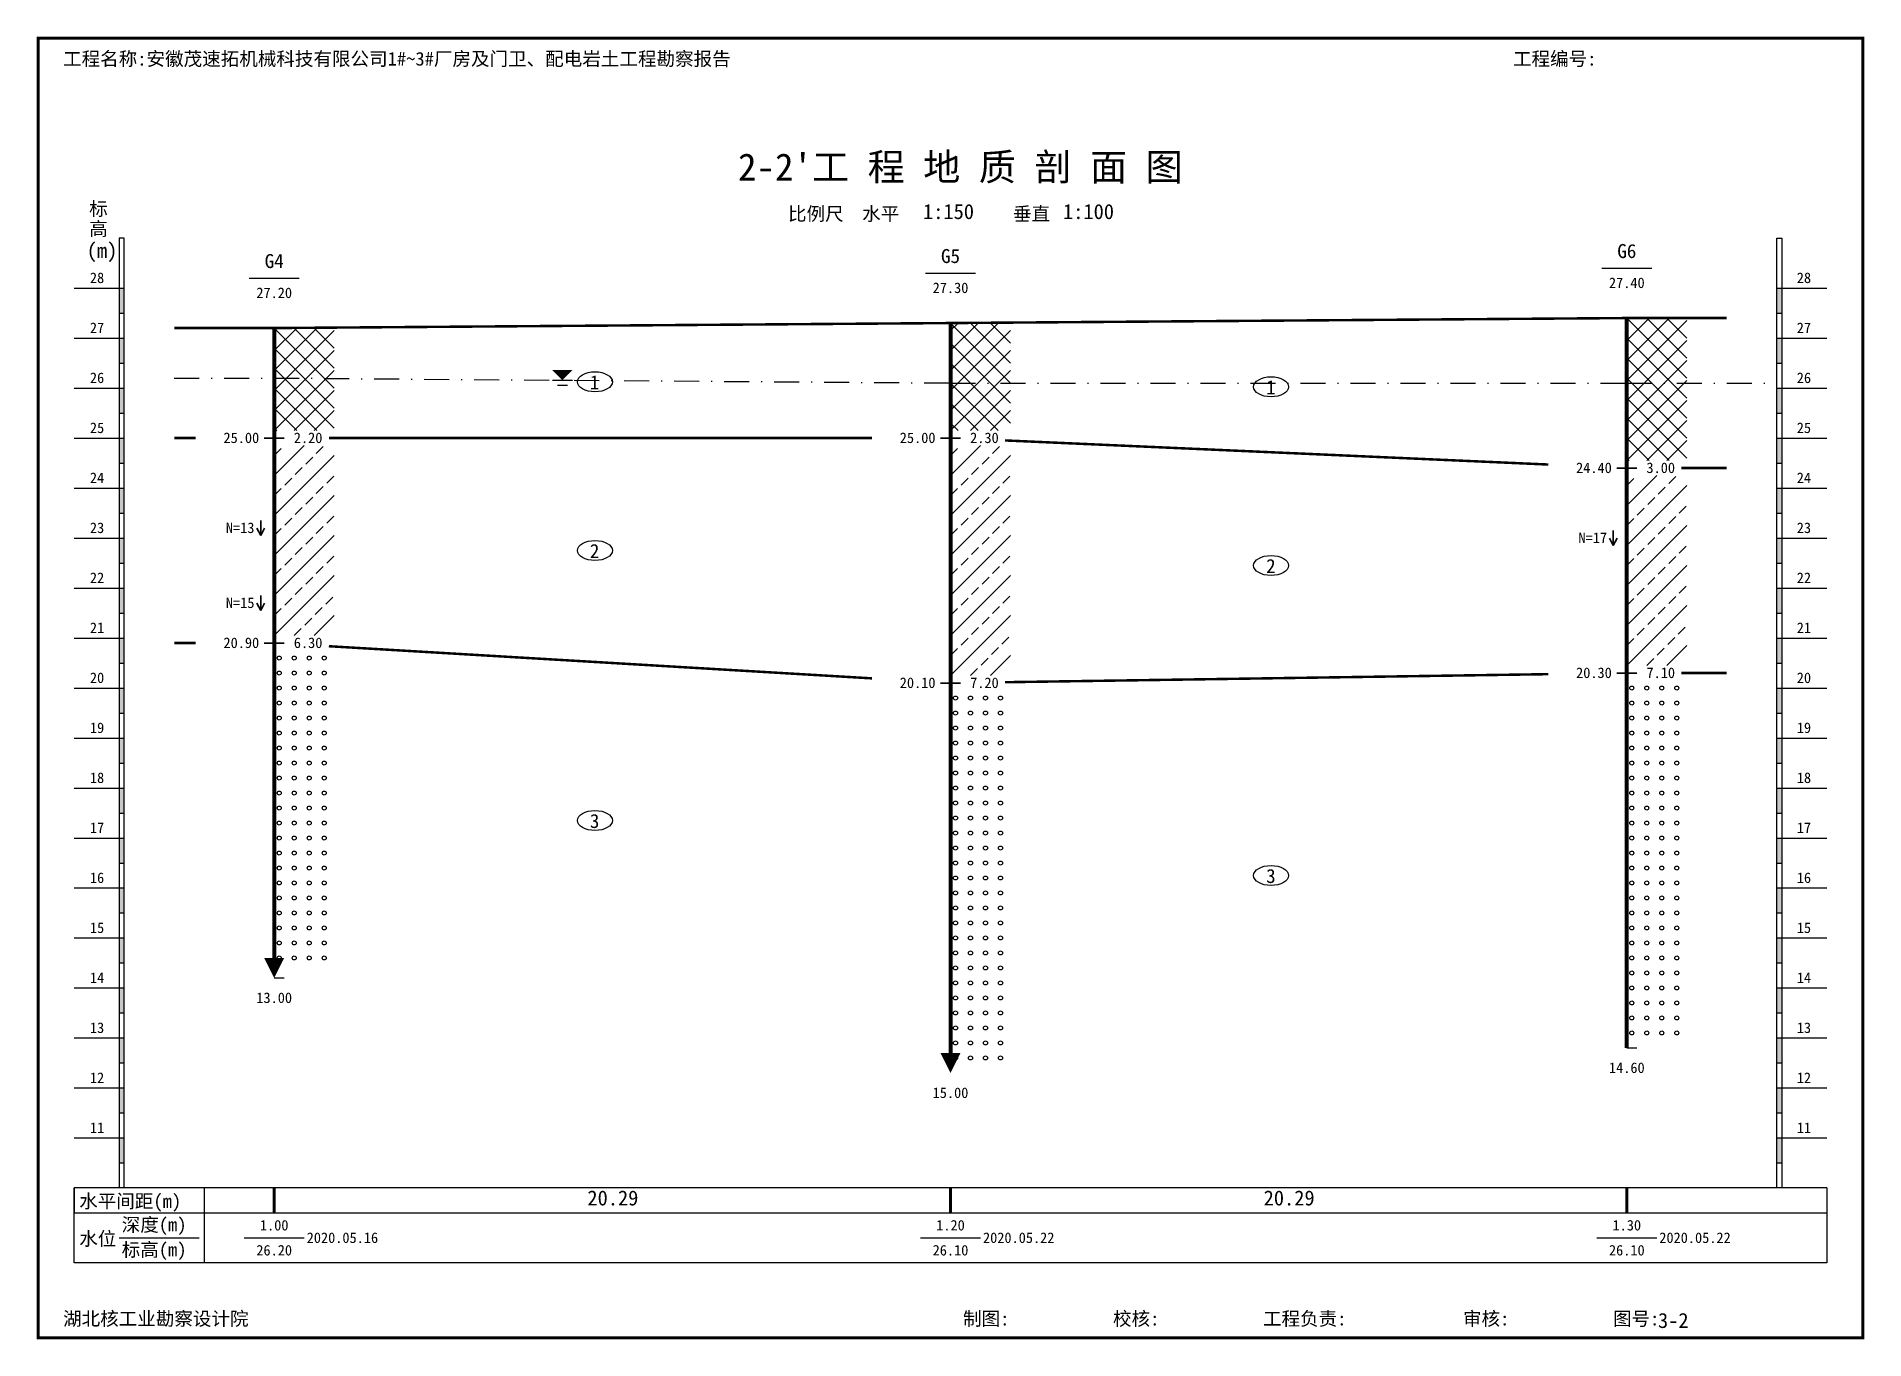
# Model space of a CAD drawing. Extents: x 2025205 to 2402328, y -557483 to 329036.
# Drawn here: x 2333883 to 2337539, y 274556 to 277162 of the extents above; entities that cross this region are included whole.
import ezdxf
from ezdxf.enums import TextEntityAlignment as Align

# ---------------------------------------------------------------- set-up
doc = ezdxf.new("R2010")
doc.units = 0
doc.header["$LTSCALE"] = 1500
doc.header["$MEASUREMENT"] = 0
for name, color, linetype in [('1', 7, 'Continuous'), ('10', 7, 'Continuous'), ('3', 4, 'Continuous')]:
    doc.layers.add(name, color=color, linetype=linetype)
doc.layers.add('2', color=7, linetype='Continuous', lineweight=35, true_color=0x555555)
doc.styles.add('黑体', font='simhei.ttf', dxfattribs={"width": 0.6})

msp = doc.modelspace()

# ---------------------------------------------------------------- texts
at = {"layer": '1', "style": '黑体'}
for s, height, p in [('工程名称:安徽茂速拓机械科技有限公司1#~3#厂房及门卫、配电岩土工程勘察报告', 27.2, (2333936.1, 277104.1)), ('工程编号:', 27.2, (2336836.1, 277104.1)), ("2-2'工 程 地 质 剖 面 图", 54.4, (2335286.1, 276874.1)), ('标', 27.2, (2333988.4, 276804.1)), ('比例尺  水平', 27.2, (2335386.1, 276794.1)), ('1:150', 30, (2335656.1, 276797.1)), ('垂直', 27.2, (2335836.1, 276794.1)), ('1:100', 30, (2335936.1, 276797.1)), ('高', 27.2, (2333988.4, 276764.1)), ('(m)', 30, (2333983.4, 276719.1)), ('28', 21, (2337403.8, 276669.1)), ('27', 21, (2337403.8, 276569.1)), ('26', 21, (2337403.8, 276469.1)), ('25', 21, (2337403.8, 276369.1)), ('24', 21, (2337403.8, 276269.1)), ('23', 21, (2337403.8, 276169.1)), ('22', 21, (2337403.8, 276069.1)), ('21', 21, (2337403.8, 275969.1)), ('20', 21, (2337403.8, 275869.1)), ('19', 21, (2337403.8, 275769.1)), ('18', 21, (2337403.8, 275669.1)), ('17', 21, (2337403.8, 275569.1)), ('16', 21, (2337403.8, 275469.1)), ('15', 21, (2337403.8, 275369.1)), ('14', 21, (2337403.8, 275269.1)), ('13', 21, (2337403.8, 275169.1)), ('12', 21, (2337403.8, 275069.1)), ('11', 21, (2337403.8, 274969.1)), ('水平间距(m)', 27.2, (2333968.4, 274819.1)), ('20.29', 30, (2334984.8, 274824.1)), ('20.29', 30, (2336337.4, 274824.1)), ('深度(m)', 27.2, (2334053.4, 274772.1)), ('水位', 27.2, (2333968.4, 274744.1)), ('标高(m)', 27.2, (2334053.4, 274722.1)), ('2020.05.16', 21, (2334423.4, 274749.1)), ('2020.05.22', 21, (2335776.1, 274749.1)), ('2020.05.22', 21, (2337128.8, 274749.1)), ('湖北核工业勘察设计院', 27.2, (2333936.1, 274584.1)), ('制图:', 27.2, (2335736.1, 274584.1)), ('校核:', 27.2, (2336036.1, 274584.1)), ('工程负责:', 27.2, (2336336.1, 274584.1)), ('审核:', 27.2, (2336736.1, 274584.1)), ('图号:', 27.2, (2337036.1, 274584.1)), ('3-2', 30, (2337126.1, 274579.1))]:
    msp.add_text(s, height=height, dxfattribs=at).set_placement(p)
for s, height, p in [('G4', 28, (2334358.4, 276699.1)), ('G5', 28, (2335711.1, 276709.1)), ('G6', 28, (2337063.8, 276719.1)), ('27.20', 21, (2334358.4, 276639.1)), ('27.30', 21, (2335711.1, 276649.1)), ('27.40', 21, (2337063.8, 276659.1)), ('13.00', 21, (2334358.4, 275229.1)), ('14.60', 21, (2337063.8, 275089.1)), ('15.00', 21, (2335711.1, 275039.1)), ('1.00', 21, (2334358.4, 274774.1)), ('1.20', 21, (2335711.1, 274774.1)), ('1.30', 21, (2337063.8, 274774.1)), ('26.20', 21, (2334358.4, 274724.1)), ('26.10', 21, (2335711.1, 274724.1)), ('26.10', 21, (2337063.8, 274724.1))]:
    msp.add_text(s, height=height, dxfattribs=at).set_placement(p, align=Align.CENTER)
for s, p in [('28', (2334018.4, 276669.1)), ('27', (2334018.4, 276569.1)), ('26', (2334018.4, 276469.1)), ('25', (2334018.4, 276369.1)), ('24', (2334018.4, 276269.1)), ('23', (2334018.4, 276169.1)), ('22', (2334018.4, 276069.1)), ('21', (2334018.4, 275969.1)), ('20', (2334018.4, 275869.1)), ('19', (2334018.4, 275769.1)), ('18', (2334018.4, 275669.1)), ('17', (2334018.4, 275569.1)), ('16', (2334018.4, 275469.1)), ('15', (2334018.4, 275369.1)), ('14', (2334018.4, 275269.1)), ('13', (2334018.4, 275169.1)), ('12', (2334018.4, 275069.1)), ('11', (2334018.4, 274969.1))]:
    msp.add_text(s, height=21, dxfattribs=at).set_placement(p, align=Align.RIGHT)
at = {"layer": '2', "style": '黑体'}
for s, p in [('25.00', (2334328.4, 276349.1)), ('25.00', (2335681.1, 276349.1)), ('24.40', (2337033.8, 276289.1)), ('N=13', (2334318.9, 276169.1)), ('N=17', (2337024.3, 276149.1)), ('N=15', (2334318.9, 276019.1)), ('20.90', (2334328.4, 275939.1)), ('20.30', (2337033.8, 275879.1)), ('20.10', (2335681.1, 275859.1))]:
    msp.add_text(s, height=21, dxfattribs=at).set_placement(p, align=Align.RIGHT)
for s, p in [(' 2.20', (2334383.4, 276349.1)), (' 2.30', (2335736.1, 276349.1)), (' 3.00', (2337088.8, 276289.1)), (' 6.30', (2334383.4, 275939.1)), (' 7.10', (2337088.8, 275879.1)), (' 7.20', (2335736.1, 275859.1))]:
    msp.add_text(s, height=21, dxfattribs=at).set_placement(p)
at = {"layer": '3', "style": '黑体'}
for s, p in [('1', (2334989.8, 276456.6)), ('1', (2336342.4, 276446.6)), ('2', (2334989.8, 276119.1)), ('2', (2336342.4, 276089.1)), ('3', (2334989.8, 275579.1)), ('3', (2336342.4, 275469.1))]:
    msp.add_text(s, height=28, dxfattribs=at).set_placement(p)

# ---------------------------------------------------------------- linework, layer by layer
for p, q in [((2334358.4, 276494.1), (2334443.4, 276579.1)), ((2334358.4, 276534.1), (2334403.4, 276579.1)), ((2334358.4, 276574.1), (2334363.4, 276579.1)), ((2334358.4, 276579.1), (2334478.4, 276459.1)), ((2334398.4, 276579.1), (2334478.4, 276499.1)), ((2334438.4, 276579.1), (2334478.4, 276539.1)), ((2335711.1, 276494.1), (2335806.1, 276589.1)), ((2335711.1, 276534.1), (2335766.1, 276589.1)), ((2335711.1, 276574.1), (2335726.1, 276589.1)), ((2335711.1, 276589.1), (2335831.1, 276469.1)), ((2335751.1, 276589.1), (2335831.1, 276509.1)), ((2335791.1, 276589.1), (2335831.1, 276549.1)), ((2337063.8, 276514.1), (2337148.8, 276599.1)), ((2337063.8, 276554.1), (2337108.8, 276599.1)), ((2337063.8, 276594.1), (2337068.8, 276599.1)), ((2337063.8, 276599.1), (2337183.8, 276479.1)), ((2337063.8, 276474.1), (2337183.8, 276594.1)), ((2337103.8, 276599.1), (2337183.8, 276519.1)), ((2337143.8, 276599.1), (2337183.8, 276559.1)), ((2334358.4, 276454.1), (2334478.4, 276574.1)), ((2335711.1, 276454.1), (2335831.1, 276574.1)), ((2335711.1, 276549.1), (2335831.1, 276429.1)), ((2337063.8, 276559.1), (2337183.8, 276439.1)), ((2337063.8, 276434.1), (2337183.8, 276554.1)), ((2334358.4, 276539.1), (2334478.4, 276419.1)), ((2334358.4, 276414.1), (2334478.4, 276534.1)), ((2335711.1, 276414.1), (2335831.1, 276534.1)), ((2335711.1, 276509.1), (2335831.1, 276389.1)), ((2337063.8, 276519.1), (2337183.8, 276399.1)), ((2337063.8, 276394.1), (2337183.8, 276514.1)), ((2334358.4, 276499.1), (2334478.4, 276379.1)), ((2334358.4, 276374.1), (2334478.4, 276494.1)), ((2335711.1, 276374.1), (2335831.1, 276494.1)), ((2335711.1, 276469.1), (2335806.1, 276374.1)), ((2337063.8, 276479.1), (2337183.8, 276359.1)), ((2337063.8, 276354.1), (2337183.8, 276474.1)), ((2334358.4, 276459.1), (2334443.4, 276374.1)), ((2334398.4, 276374.1), (2334478.4, 276454.1)), ((2335751.1, 276374.1), (2335831.1, 276454.1)), ((2337063.8, 276439.1), (2337183.8, 276319.1)), ((2337063.8, 276314.1), (2337183.8, 276434.1)), ((2334358.4, 276419.1), (2334403.4, 276374.1)), ((2334438.4, 276374.1), (2334478.4, 276414.1)), ((2335711.1, 276429.1), (2335766.1, 276374.1)), ((2335791.1, 276374.1), (2335831.1, 276414.1)), ((2337063.8, 276399.1), (2337148.8, 276314.1)), ((2337103.8, 276314.1), (2337183.8, 276394.1)), ((2334358.4, 276379.1), (2334363.4, 276374.1)), ((2335711.1, 276389.1), (2335726.1, 276374.1)), ((2337063.8, 276359.1), (2337108.8, 276314.1)), ((2334358.4, 276284.1), (2334418.4, 276344.1)), ((2334358.4, 276324.1), (2334372.4, 276338.1)), ((2334358.4, 276204.1), (2334478.4, 276324.1)), ((2334421.4, 276307.1), (2334435.4, 276321.1)), ((2334442.4, 276328.1), (2334456.4, 276342.1)), ((2335711.1, 276284.1), (2335771.1, 276344.1)), ((2335711.1, 276324.1), (2335725.1, 276338.1)), ((2335711.1, 276204.1), (2335831.1, 276324.1)), ((2335774.1, 276307.1), (2335788.1, 276321.1)), ((2335795.1, 276328.1), (2335809.1, 276342.1)), ((2337143.8, 276314.1), (2337183.8, 276354.1)), ((2334400.4, 276286.1), (2334414.4, 276300.1)), ((2335753.1, 276286.1), (2335767.1, 276300.1)), ((2337063.8, 276319.1), (2337068.8, 276314.1)), ((2337063.8, 276224.1), (2337123.8, 276284.1)), ((2334358.4, 276244.1), (2334372.4, 276258.1)), ((2334379.4, 276265.1), (2334393.4, 276279.1)), ((2334442.4, 276248.1), (2334456.4, 276262.1)), ((2334463.4, 276269.1), (2334477.4, 276283.1)), ((2335711.1, 276244.1), (2335725.1, 276258.1)), ((2335732.1, 276265.1), (2335746.1, 276279.1)), ((2335795.1, 276248.1), (2335809.1, 276262.1)), ((2335816.1, 276269.1), (2335830.1, 276283.1)), ((2337063.8, 276264.1), (2337077.8, 276278.1)), ((2337063.8, 276144.1), (2337183.8, 276264.1)), ((2337126.8, 276247.1), (2337140.8, 276261.1)), ((2337147.8, 276268.1), (2337161.8, 276282.1)), ((2334358.4, 276124.1), (2334478.4, 276244.1)), ((2334400.4, 276206.1), (2334414.4, 276220.1)), ((2334421.4, 276227.1), (2334435.4, 276241.1)), ((2335711.1, 276124.1), (2335831.1, 276244.1)), ((2335753.1, 276206.1), (2335767.1, 276220.1)), ((2335774.1, 276227.1), (2335788.1, 276241.1)), ((2337084.8, 276205.1), (2337098.8, 276219.1)), ((2337105.8, 276226.1), (2337119.8, 276240.1)), ((2337168.8, 276209.1), (2337182.8, 276223.1)), ((2334358.4, 276164.1), (2334372.4, 276178.1)), ((2334379.4, 276185.1), (2334393.4, 276199.1)), ((2334442.4, 276168.1), (2334456.4, 276182.1)), ((2334463.4, 276189.1), (2334477.4, 276203.1)), ((2335711.1, 276164.1), (2335725.1, 276178.1)), ((2335732.1, 276185.1), (2335746.1, 276199.1)), ((2335795.1, 276168.1), (2335809.1, 276182.1)), ((2335816.1, 276189.1), (2335830.1, 276203.1)), ((2337063.8, 276184.1), (2337077.8, 276198.1)), ((2337063.8, 276064.1), (2337183.8, 276184.1)), ((2337126.8, 276167.1), (2337140.8, 276181.1)), ((2337147.8, 276188.1), (2337161.8, 276202.1)), ((2334358.4, 276044.1), (2334478.4, 276164.1)), ((2334400.4, 276126.1), (2334414.4, 276140.1)), ((2334421.4, 276147.1), (2334435.4, 276161.1)), ((2335711.1, 276044.1), (2335831.1, 276164.1)), ((2335753.1, 276126.1), (2335767.1, 276140.1)), ((2335774.1, 276147.1), (2335788.1, 276161.1)), ((2337084.8, 276125.1), (2337098.8, 276139.1)), ((2337105.8, 276146.1), (2337119.8, 276160.1)), ((2337168.8, 276129.1), (2337182.8, 276143.1)), ((2334379.4, 276105.1), (2334393.4, 276119.1)), ((2334442.4, 276088.1), (2334456.4, 276102.1)), ((2334463.4, 276109.1), (2334477.4, 276123.1)), ((2335732.1, 276105.1), (2335746.1, 276119.1)), ((2335795.1, 276088.1), (2335809.1, 276102.1)), ((2335816.1, 276109.1), (2335830.1, 276123.1)), ((2337063.8, 276104.1), (2337077.8, 276118.1)), ((2337063.8, 275984.1), (2337183.8, 276104.1)), ((2337126.8, 276087.1), (2337140.8, 276101.1)), ((2337147.8, 276108.1), (2337161.8, 276122.1)), ((2334358.4, 276084.1), (2334372.4, 276098.1)), ((2334358.4, 275964.1), (2334478.4, 276084.1)), ((2334421.4, 276067.1), (2334435.4, 276081.1)), ((2335711.1, 276084.1), (2335725.1, 276098.1)), ((2335711.1, 275964.1), (2335831.1, 276084.1)), ((2335774.1, 276067.1), (2335788.1, 276081.1)), ((2337105.8, 276066.1), (2337119.8, 276080.1)), ((2334379.4, 276025.1), (2334393.4, 276039.1)), ((2334400.4, 276046.1), (2334414.4, 276060.1)), ((2334461.4, 276027.1), (2334475.4, 276041.1)), ((2335732.1, 276025.1), (2335746.1, 276039.1)), ((2335753.1, 276046.1), (2335767.1, 276060.1)), ((2335816.1, 276029.1), (2335830.1, 276043.1)), ((2337063.8, 276024.1), (2337077.8, 276038.1)), ((2337084.8, 276045.1), (2337098.8, 276059.1)), ((2337147.8, 276028.1), (2337161.8, 276042.1)), ((2337168.8, 276049.1), (2337182.8, 276063.1)), ((2334358.4, 276004.1), (2334372.4, 276018.1)), ((2334419.4, 275985.1), (2334433.4, 275999.1)), ((2334438.4, 275964.1), (2334478.4, 276004.1)), ((2334440.4, 276006.1), (2334454.4, 276020.1)), ((2335711.1, 276004.1), (2335725.1, 276018.1)), ((2335711.1, 275884.1), (2335831.1, 276004.1)), ((2335774.1, 275987.1), (2335788.1, 276001.1)), ((2335795.1, 276008.1), (2335809.1, 276022.1)), ((2337063.8, 275904.1), (2337183.8, 276024.1)), ((2337105.8, 275986.1), (2337119.8, 276000.1)), ((2337126.8, 276007.1), (2337140.8, 276021.1)), ((2334398.4, 275964.1), (2334412.4, 275978.1)), ((2335732.1, 275945.1), (2335746.1, 275959.1)), ((2335753.1, 275966.1), (2335767.1, 275980.1)), ((2335814.1, 275947.1), (2335828.1, 275961.1)), ((2337063.8, 275944.1), (2337077.8, 275958.1)), ((2337084.8, 275965.1), (2337098.8, 275979.1)), ((2337145.8, 275946.1), (2337159.8, 275960.1)), ((2337166.8, 275967.1), (2337180.8, 275981.1)), ((2335711.1, 275924.1), (2335725.1, 275938.1)), ((2335772.1, 275905.1), (2335786.1, 275919.1)), ((2335791.1, 275884.1), (2335831.1, 275924.1)), ((2335793.1, 275926.1), (2335807.1, 275940.1)), ((2337124.8, 275925.1), (2337138.8, 275939.1)), ((2337143.8, 275904.1), (2337183.8, 275944.1)), ((2335751.1, 275884.1), (2335765.1, 275898.1)), ((2337103.8, 275904.1), (2337117.8, 275918.1))]:
    msp.add_line(p, q)
for centre in [(2334368.4, 275919.1), (2334398.4, 275919.1), (2334428.4, 275919.1), (2334458.4, 275919.1), (2334368.4, 275889.1), (2334398.4, 275889.1), (2334428.4, 275889.1), (2334458.4, 275889.1), (2334368.4, 275859.1), (2334398.4, 275859.1), (2334428.4, 275859.1), (2334458.4, 275859.1), (2337073.8, 275859.1), (2337103.8, 275859.1), (2337133.8, 275859.1), (2337163.8, 275859.1), (2334368.4, 275829.1), (2334398.4, 275829.1), (2334428.4, 275829.1), (2334458.4, 275829.1), (2335721.1, 275839.1), (2335721.1, 275809.1), (2335751.1, 275839.1), (2335751.1, 275809.1), (2335781.1, 275839.1), (2335781.1, 275809.1), (2335811.1, 275839.1), (2335811.1, 275809.1), (2337073.8, 275829.1), (2337103.8, 275829.1), (2337133.8, 275829.1), (2337163.8, 275829.1), (2334368.4, 275799.1), (2334368.4, 275769.1), (2334398.4, 275799.1), (2334398.4, 275769.1), (2334428.4, 275799.1), (2334428.4, 275769.1), (2334458.4, 275799.1), (2334458.4, 275769.1), (2335721.1, 275779.1), (2335751.1, 275779.1), (2335781.1, 275779.1), (2335811.1, 275779.1), (2337073.8, 275799.1), (2337073.8, 275769.1), (2337103.8, 275799.1), (2337103.8, 275769.1), (2337133.8, 275799.1), (2337133.8, 275769.1), (2337163.8, 275799.1), (2337163.8, 275769.1), (2334368.4, 275739.1), (2334398.4, 275739.1), (2334428.4, 275739.1), (2334458.4, 275739.1), (2335721.1, 275749.1), (2335751.1, 275749.1), (2335781.1, 275749.1), (2335811.1, 275749.1), (2337073.8, 275739.1), (2337103.8, 275739.1), (2337133.8, 275739.1), (2337163.8, 275739.1), (2334368.4, 275709.1), (2334398.4, 275709.1), (2334428.4, 275709.1), (2334458.4, 275709.1), (2335721.1, 275719.1), (2335751.1, 275719.1), (2335781.1, 275719.1), (2335811.1, 275719.1), (2337073.8, 275709.1), (2337103.8, 275709.1), (2337133.8, 275709.1), (2337163.8, 275709.1), (2334368.4, 275679.1), (2334398.4, 275679.1), (2334428.4, 275679.1), (2334458.4, 275679.1), (2335721.1, 275689.1), (2335721.1, 275659.1), (2335751.1, 275689.1), (2335751.1, 275659.1), (2335781.1, 275689.1), (2335781.1, 275659.1), (2335811.1, 275689.1), (2335811.1, 275659.1), (2337073.8, 275679.1), (2337103.8, 275679.1), (2337133.8, 275679.1), (2337163.8, 275679.1), (2334368.4, 275649.1), (2334398.4, 275649.1), (2334428.4, 275649.1), (2334458.4, 275649.1), (2335721.1, 275629.1), (2335751.1, 275629.1), (2335781.1, 275629.1), (2335811.1, 275629.1), (2337073.8, 275649.1), (2337103.8, 275649.1), (2337133.8, 275649.1), (2337163.8, 275649.1), (2334368.4, 275619.1), (2334368.4, 275589.1), (2334398.4, 275619.1), (2334398.4, 275589.1), (2334428.4, 275619.1), (2334428.4, 275589.1), (2334458.4, 275619.1), (2334458.4, 275589.1), (2335721.1, 275599.1), (2335751.1, 275599.1), (2335781.1, 275599.1), (2335811.1, 275599.1), (2337073.8, 275619.1), (2337073.8, 275589.1), (2337103.8, 275619.1), (2337103.8, 275589.1), (2337133.8, 275619.1), (2337133.8, 275589.1), (2337163.8, 275619.1), (2337163.8, 275589.1), (2334368.4, 275559.1), (2334398.4, 275559.1), (2334428.4, 275559.1), (2334458.4, 275559.1), (2335721.1, 275569.1), (2335751.1, 275569.1), (2335781.1, 275569.1), (2335811.1, 275569.1), (2337073.8, 275559.1), (2337103.8, 275559.1), (2337133.8, 275559.1), (2337163.8, 275559.1), (2334368.4, 275529.1), (2334398.4, 275529.1), (2334428.4, 275529.1), (2334458.4, 275529.1), (2335721.1, 275539.1), (2335751.1, 275539.1), (2335781.1, 275539.1), (2335811.1, 275539.1), (2337073.8, 275529.1), (2337103.8, 275529.1), (2337133.8, 275529.1), (2337163.8, 275529.1), (2334368.4, 275499.1), (2334398.4, 275499.1), (2334428.4, 275499.1), (2334458.4, 275499.1), (2335721.1, 275509.1), (2335721.1, 275479.1), (2335751.1, 275509.1), (2335751.1, 275479.1), (2335781.1, 275509.1), (2335781.1, 275479.1), (2335811.1, 275509.1), (2335811.1, 275479.1), (2337073.8, 275499.1), (2337103.8, 275499.1), (2337133.8, 275499.1), (2337163.8, 275499.1), (2334368.4, 275469.1), (2334368.4, 275439.1), (2334398.4, 275469.1), (2334398.4, 275439.1), (2334428.4, 275469.1), (2334428.4, 275439.1), (2334458.4, 275469.1), (2334458.4, 275439.1), (2335721.1, 275449.1), (2335751.1, 275449.1), (2335781.1, 275449.1), (2335811.1, 275449.1), (2337073.8, 275469.1), (2337073.8, 275439.1), (2337103.8, 275469.1), (2337103.8, 275439.1), (2337133.8, 275469.1), (2337133.8, 275439.1), (2337163.8, 275469.1), (2337163.8, 275439.1), (2334368.4, 275409.1), (2334398.4, 275409.1), (2334428.4, 275409.1), (2334458.4, 275409.1), (2335721.1, 275419.1), (2335751.1, 275419.1), (2335781.1, 275419.1), (2335811.1, 275419.1), (2337073.8, 275409.1), (2337103.8, 275409.1), (2337133.8, 275409.1), (2337163.8, 275409.1), (2334368.4, 275379.1), (2334398.4, 275379.1), (2334428.4, 275379.1), (2334458.4, 275379.1), (2335721.1, 275389.1), (2335751.1, 275389.1), (2335781.1, 275389.1), (2335811.1, 275389.1), (2337073.8, 275379.1), (2337103.8, 275379.1), (2337133.8, 275379.1), (2337163.8, 275379.1), (2334368.4, 275349.1), (2334398.4, 275349.1), (2334428.4, 275349.1), (2334458.4, 275349.1), (2335721.1, 275359.1), (2335751.1, 275359.1), (2335781.1, 275359.1), (2335811.1, 275359.1), (2337073.8, 275349.1), (2337103.8, 275349.1), (2337133.8, 275349.1), (2337163.8, 275349.1), (2334368.4, 275319.1), (2334398.4, 275319.1), (2334428.4, 275319.1), (2334458.4, 275319.1), (2335721.1, 275329.1), (2335721.1, 275299.1), (2335751.1, 275329.1), (2335751.1, 275299.1), (2335781.1, 275329.1), (2335781.1, 275299.1), (2335811.1, 275329.1), (2335811.1, 275299.1), (2337073.8, 275319.1), (2337103.8, 275319.1), (2337133.8, 275319.1), (2337163.8, 275319.1), (2335721.1, 275269.1), (2335751.1, 275269.1), (2335781.1, 275269.1), (2335811.1, 275269.1), (2337073.8, 275289.1), (2337073.8, 275259.1), (2337103.8, 275289.1), (2337103.8, 275259.1), (2337133.8, 275289.1), (2337133.8, 275259.1), (2337163.8, 275289.1), (2337163.8, 275259.1), (2335721.1, 275239.1), (2335751.1, 275239.1), (2335781.1, 275239.1), (2335811.1, 275239.1), (2337073.8, 275229.1), (2337103.8, 275229.1), (2337133.8, 275229.1), (2337163.8, 275229.1), (2335721.1, 275209.1), (2335751.1, 275209.1), (2335781.1, 275209.1), (2335811.1, 275209.1), (2337073.8, 275199.1), (2337103.8, 275199.1), (2337133.8, 275199.1), (2337163.8, 275199.1), (2335721.1, 275179.1), (2335721.1, 275149.1), (2335751.1, 275179.1), (2335751.1, 275149.1), (2335781.1, 275179.1), (2335781.1, 275149.1), (2335811.1, 275179.1), (2335811.1, 275149.1), (2337073.8, 275169.1), (2337103.8, 275169.1), (2337133.8, 275169.1), (2337163.8, 275169.1), (2335721.1, 275119.1), (2335751.1, 275119.1), (2335781.1, 275119.1), (2335811.1, 275119.1)]:
    msp.add_circle(centre, 4)
at = {"layer": '1'}
for p, q in [((2334058.4, 276759.1), (2334048.4, 276759.1)), ((2334048.4, 276759.1), (2334048.4, 274859.1)), ((2334058.4, 274859.1), (2334058.4, 276759.1)), ((2337363.8, 274859.1), (2337363.8, 276759.1)), ((2337363.8, 276759.1), (2337373.8, 276759.1)), ((2337373.8, 276759.1), (2337373.8, 274859.1)), ((2335661.1, 276689.1), (2335761.1, 276689.1)), ((2337013.8, 276699.1), (2337113.8, 276699.1)), ((2333958.4, 276659.1), (2334058.4, 276659.1)), ((2334308.4, 276679.1), (2334408.4, 276679.1)), ((2337363.8, 276659.1), (2337463.8, 276659.1)), ((2334048.4, 276609.1), (2334058.4, 276609.1)), ((2337363.8, 276609.1), (2337373.8, 276609.1)), ((2333958.4, 276559.1), (2334058.4, 276559.1)), ((2337363.8, 276559.1), (2337463.8, 276559.1)), ((2334048.4, 276509.1), (2334058.4, 276509.1)), ((2337363.8, 276509.1), (2337373.8, 276509.1)), ((2333958.4, 276459.1), (2334058.4, 276459.1)), ((2337363.8, 276459.1), (2337463.8, 276459.1)), ((2334048.4, 276409.1), (2334058.4, 276409.1)), ((2337363.8, 276409.1), (2337373.8, 276409.1)), ((2333958.4, 276359.1), (2334058.4, 276359.1)), ((2337363.8, 276359.1), (2337463.8, 276359.1)), ((2334048.4, 276309.1), (2334058.4, 276309.1)), ((2337363.8, 276309.1), (2337373.8, 276309.1)), ((2333958.4, 276259.1), (2334058.4, 276259.1)), ((2337363.8, 276259.1), (2337463.8, 276259.1)), ((2334048.4, 276209.1), (2334058.4, 276209.1)), ((2337363.8, 276209.1), (2337373.8, 276209.1)), ((2333958.4, 276159.1), (2334058.4, 276159.1)), ((2337363.8, 276159.1), (2337463.8, 276159.1)), ((2334048.4, 276109.1), (2334058.4, 276109.1)), ((2337363.8, 276109.1), (2337373.8, 276109.1)), ((2333958.4, 276059.1), (2334058.4, 276059.1)), ((2337363.8, 276059.1), (2337463.8, 276059.1)), ((2334048.4, 276009.1), (2334058.4, 276009.1)), ((2337363.8, 276009.1), (2337373.8, 276009.1)), ((2333958.4, 275959.1), (2334058.4, 275959.1)), ((2337363.8, 275959.1), (2337463.8, 275959.1)), ((2334048.4, 275909.1), (2334058.4, 275909.1)), ((2337363.8, 275909.1), (2337373.8, 275909.1)), ((2333958.4, 275859.1), (2334058.4, 275859.1)), ((2337363.8, 275859.1), (2337463.8, 275859.1)), ((2334048.4, 275809.1), (2334058.4, 275809.1)), ((2337363.8, 275809.1), (2337373.8, 275809.1)), ((2333958.4, 275759.1), (2334058.4, 275759.1)), ((2337363.8, 275759.1), (2337463.8, 275759.1)), ((2334048.4, 275709.1), (2334058.4, 275709.1)), ((2337363.8, 275709.1), (2337373.8, 275709.1)), ((2333958.4, 275659.1), (2334058.4, 275659.1)), ((2337363.8, 275659.1), (2337463.8, 275659.1)), ((2334048.4, 275609.1), (2334058.4, 275609.1)), ((2337363.8, 275609.1), (2337373.8, 275609.1)), ((2333958.4, 275559.1), (2334058.4, 275559.1)), ((2337363.8, 275559.1), (2337463.8, 275559.1)), ((2334048.4, 275509.1), (2334058.4, 275509.1)), ((2337363.8, 275509.1), (2337373.8, 275509.1)), ((2333958.4, 275459.1), (2334058.4, 275459.1)), ((2337363.8, 275459.1), (2337463.8, 275459.1)), ((2334048.4, 275409.1), (2334058.4, 275409.1)), ((2337363.8, 275409.1), (2337373.8, 275409.1)), ((2333958.4, 275359.1), (2334058.4, 275359.1)), ((2337363.8, 275359.1), (2337463.8, 275359.1)), ((2334048.4, 275309.1), (2334058.4, 275309.1)), ((2337363.8, 275309.1), (2337373.8, 275309.1)), ((2334358.4, 275279.1), (2334378.4, 275279.1)), ((2333958.4, 275259.1), (2334058.4, 275259.1)), ((2337363.8, 275259.1), (2337463.8, 275259.1)), ((2334048.4, 275209.1), (2334058.4, 275209.1)), ((2337363.8, 275209.1), (2337373.8, 275209.1)), ((2333958.4, 275159.1), (2334058.4, 275159.1)), ((2337363.8, 275159.1), (2337463.8, 275159.1)), ((2337063.8, 275139.1), (2337083.8, 275139.1)), ((2334048.4, 275109.1), (2334058.4, 275109.1)), ((2337363.8, 275109.1), (2337373.8, 275109.1)), ((2333958.4, 275059.1), (2334058.4, 275059.1)), ((2337363.8, 275059.1), (2337463.8, 275059.1)), ((2334048.4, 275009.1), (2334058.4, 275009.1)), ((2337363.8, 275009.1), (2337373.8, 275009.1)), ((2333958.4, 274959.1), (2334058.4, 274959.1)), ((2337363.8, 274959.1), (2337463.8, 274959.1)), ((2334048.4, 274909.1), (2334058.4, 274909.1)), ((2337363.8, 274909.1), (2337373.8, 274909.1)), ((2337463.8, 274859.1), (2333958.4, 274859.1)), ((2333958.4, 274859.1), (2333958.4, 274809.1)), ((2333958.4, 274709.1), (2333958.4, 274859.1)), ((2334218.4, 274859.1), (2334218.4, 274709.1)), ((2337463.8, 274859.1), (2337463.8, 274709.1)), ((2333958.4, 274809.1), (2337463.8, 274809.1)), ((2337463.8, 274809.1), (2337463.8, 274709.1)), ((2334048.4, 274759.1), (2334208.4, 274759.1)), ((2334298.4, 274759.1), (2334418.4, 274759.1)), ((2335651.1, 274759.1), (2335771.1, 274759.1)), ((2337003.8, 274759.1), (2337123.8, 274759.1)), ((2337463.8, 274709.1), (2333958.4, 274709.1))]:
    msp.add_line(p, q, dxfattribs=at)
for points, const_width in [([(2333886.1, 274559.1), (2337536.1, 274559.1), (2337536.1, 277159.1), (2333886.1, 277159.1), (2333886.1, 274559.1)], 6), ([(2334358.4, 276579.1), (2334358.4, 275319.1)], 8), ([(2335711.1, 276589.1), (2335711.1, 275129.1)], 8), ([(2337063.8, 276599.1), (2337063.8, 275139.1)], 8), ([(2334358.4, 274859.1), (2334358.4, 274809.1)], 6), ([(2335711.1, 274859.1), (2335711.1, 274809.1)], 6), ([(2337063.8, 274859.1), (2337063.8, 274809.1)], 6)]:
    msp.add_lwpolyline(points, dxfattribs=dict(at, const_width=const_width))
for points in [[(2334048.4, 276659.1), (2334058.4, 276659.1), (2334048.4, 276609.1), (2334058.4, 276609.1)], [(2337363.8, 276659.1), (2337373.8, 276659.1), (2337363.8, 276609.1), (2337373.8, 276609.1)], [(2334048.4, 276559.1), (2334058.4, 276559.1), (2334048.4, 276509.1), (2334058.4, 276509.1)], [(2337363.8, 276559.1), (2337373.8, 276559.1), (2337363.8, 276509.1), (2337373.8, 276509.1)], [(2334048.4, 276459.1), (2334058.4, 276459.1), (2334048.4, 276409.1), (2334058.4, 276409.1)], [(2337363.8, 276459.1), (2337373.8, 276459.1), (2337363.8, 276409.1), (2337373.8, 276409.1)], [(2334048.4, 276359.1), (2334058.4, 276359.1), (2334048.4, 276309.1), (2334058.4, 276309.1)], [(2337363.8, 276359.1), (2337373.8, 276359.1), (2337363.8, 276309.1), (2337373.8, 276309.1)], [(2334048.4, 276259.1), (2334058.4, 276259.1), (2334048.4, 276209.1), (2334058.4, 276209.1)], [(2337363.8, 276259.1), (2337373.8, 276259.1), (2337363.8, 276209.1), (2337373.8, 276209.1)], [(2334048.4, 276159.1), (2334058.4, 276159.1), (2334048.4, 276109.1), (2334058.4, 276109.1)], [(2337363.8, 276159.1), (2337373.8, 276159.1), (2337363.8, 276109.1), (2337373.8, 276109.1)], [(2334048.4, 276059.1), (2334058.4, 276059.1), (2334048.4, 276009.1), (2334058.4, 276009.1)], [(2337363.8, 276059.1), (2337373.8, 276059.1), (2337363.8, 276009.1), (2337373.8, 276009.1)], [(2334048.4, 275959.1), (2334058.4, 275959.1), (2334048.4, 275909.1), (2334058.4, 275909.1)], [(2337363.8, 275959.1), (2337373.8, 275959.1), (2337363.8, 275909.1), (2337373.8, 275909.1)], [(2334048.4, 275859.1), (2334058.4, 275859.1), (2334048.4, 275809.1), (2334058.4, 275809.1)], [(2337363.8, 275859.1), (2337373.8, 275859.1), (2337363.8, 275809.1), (2337373.8, 275809.1)], [(2334048.4, 275759.1), (2334058.4, 275759.1), (2334048.4, 275709.1), (2334058.4, 275709.1)], [(2337363.8, 275759.1), (2337373.8, 275759.1), (2337363.8, 275709.1), (2337373.8, 275709.1)], [(2334048.4, 275659.1), (2334058.4, 275659.1), (2334048.4, 275609.1), (2334058.4, 275609.1)], [(2337363.8, 275659.1), (2337373.8, 275659.1), (2337363.8, 275609.1), (2337373.8, 275609.1)], [(2334048.4, 275559.1), (2334058.4, 275559.1), (2334048.4, 275509.1), (2334058.4, 275509.1)], [(2337363.8, 275559.1), (2337373.8, 275559.1), (2337363.8, 275509.1), (2337373.8, 275509.1)], [(2334048.4, 275459.1), (2334058.4, 275459.1), (2334048.4, 275409.1), (2334058.4, 275409.1)], [(2337363.8, 275459.1), (2337373.8, 275459.1), (2337363.8, 275409.1), (2337373.8, 275409.1)], [(2334048.4, 275359.1), (2334058.4, 275359.1), (2334048.4, 275309.1), (2334058.4, 275309.1)], [(2337363.8, 275359.1), (2337373.8, 275359.1), (2337363.8, 275309.1), (2337373.8, 275309.1)], [(2334338.4, 275319.1), (2334378.4, 275319.1), (2334358.4, 275279.1)], [(2334048.4, 275259.1), (2334058.4, 275259.1), (2334048.4, 275209.1), (2334058.4, 275209.1)], [(2337363.8, 275259.1), (2337373.8, 275259.1), (2337363.8, 275209.1), (2337373.8, 275209.1)], [(2334048.4, 275159.1), (2334058.4, 275159.1), (2334048.4, 275109.1), (2334058.4, 275109.1)], [(2337363.8, 275159.1), (2337373.8, 275159.1), (2337363.8, 275109.1), (2337373.8, 275109.1)], [(2335691.1, 275129.1), (2335731.1, 275129.1), (2335711.1, 275089.1)], [(2334048.4, 275059.1), (2334058.4, 275059.1), (2334048.4, 275009.1), (2334058.4, 275009.1)], [(2337363.8, 275059.1), (2337373.8, 275059.1), (2337363.8, 275009.1), (2337373.8, 275009.1)], [(2334048.4, 274959.1), (2334058.4, 274959.1), (2334048.4, 274909.1), (2334058.4, 274909.1)], [(2337363.8, 274959.1), (2337373.8, 274959.1), (2337363.8, 274909.1), (2337373.8, 274909.1)]]:
    msp.add_solid(points, dxfattribs=at)
at = {"layer": '10'}
for p, q in [((2334158.4, 276479.1), (2334208.4, 276479.1)), ((2334232.4, 276479.1), (2334234.4, 276479.1)), ((2334258.4, 276479.1), (2334308.4, 276479.1)), ((2334332.4, 276479.1), (2334334.4, 276479.1)), ((2334358.4, 276479.1), (2334408.4, 276479.1)), ((2334358.4, 276479.1), (2334408.4, 276478.8)), ((2334432.4, 276479.1), (2334434.4, 276479.1)), ((2334432.4, 276478.6), (2334434.4, 276478.6)), ((2334458.4, 276478.4), (2334508.4, 276478)), ((2334532.4, 276477.8), (2334534.4, 276477.8)), ((2334558.4, 276477.7), (2334608.4, 276477.3)), ((2334632.4, 276477.1), (2334634.4, 276477.1)), ((2334658.4, 276476.9), (2334708.4, 276476.5)), ((2334732.4, 276476.4), (2334734.4, 276476.4)), ((2334758.4, 276476.2), (2334808.4, 276475.8)), ((2334832.4, 276475.6), (2334834.4, 276475.6)), ((2334858.4, 276475.4), (2334908.4, 276475.1)), ((2334914.8, 276474.9), (2334954.8, 276474.9)), ((2334932.4, 276474.9), (2334934.4, 276474.9)), ((2334958.4, 276474.7), (2335008.4, 276474.3)), ((2335032.4, 276474.2), (2335034.4, 276474.2)), ((2335058.4, 276474), (2335108.4, 276473.6)), ((2335132.4, 276473.4), (2335134.4, 276473.4)), ((2335158.4, 276473.2), (2335208.4, 276472.8)), ((2335232.4, 276472.7), (2335234.4, 276472.7)), ((2335258.4, 276472.5), (2335308.4, 276472.1)), ((2335332.4, 276471.9), (2335334.4, 276471.9)), ((2335358.4, 276471.7), (2335408.4, 276471.4)), ((2335432.4, 276471.2), (2335434.4, 276471.2)), ((2335458.4, 276471), (2335508.4, 276470.6)), ((2335532.4, 276470.5), (2335534.4, 276470.5)), ((2335558.4, 276470.3), (2335608.4, 276469.9)), ((2335632.4, 276469.7), (2335634.4, 276469.7)), ((2335658.4, 276469.5), (2335708.4, 276469.2)), ((2335711.1, 276469.1), (2335761.1, 276469.1)), ((2335732.4, 276469), (2335734.4, 276469)), ((2335785.1, 276469.1), (2335787.1, 276469.1)), ((2335811.1, 276469.1), (2335861.1, 276469.1)), ((2335885.1, 276469.1), (2335887.1, 276469.1)), ((2335911.1, 276469.1), (2335961.1, 276469.1)), ((2335985.1, 276469.1), (2335987.1, 276469.1)), ((2336011.1, 276469.1), (2336061.1, 276469.1)), ((2336085.1, 276469.1), (2336087.1, 276469.1)), ((2336111.1, 276469.1), (2336161.1, 276469.1)), ((2336185.1, 276469.1), (2336187.1, 276469.1)), ((2336211.1, 276469.1), (2336261.1, 276469.1)), ((2336285.1, 276469.1), (2336287.1, 276469.1)), ((2336311.1, 276469.1), (2336361.1, 276469.1)), ((2336385.1, 276469.1), (2336387.1, 276469.1)), ((2336411.1, 276469.1), (2336461.1, 276469.1)), ((2336485.1, 276469.1), (2336487.1, 276469.1)), ((2336511.1, 276469.1), (2336561.1, 276469.1)), ((2336585.1, 276469.1), (2336587.1, 276469.1)), ((2336611.1, 276469.1), (2336661.1, 276469.1)), ((2336685.1, 276469.1), (2336687.1, 276469.1)), ((2336711.1, 276469.1), (2336761.1, 276469.1)), ((2336785.1, 276469.1), (2336787.1, 276469.1)), ((2336811.1, 276469.1), (2336861.1, 276469.1)), ((2336885.1, 276469.1), (2336887.1, 276469.1)), ((2336911.1, 276469.1), (2336961.1, 276469.1)), ((2336985.1, 276469.1), (2336987.1, 276469.1)), ((2337011.1, 276469.1), (2337061.1, 276469.1)), ((2337063.8, 276469.1), (2337113.8, 276469.1)), ((2337085.1, 276469.1), (2337087.1, 276469.1)), ((2337137.8, 276469.1), (2337139.8, 276469.1)), ((2337163.8, 276469.1), (2337213.8, 276469.1)), ((2337237.8, 276469.1), (2337239.8, 276469.1)), ((2337263.8, 276469.1), (2337313.8, 276469.1)), ((2337337.8, 276469.1), (2337339.8, 276469.1)), ((2334924.8, 276464.9), (2334944.8, 276464.9))]:
    msp.add_line(p, q, dxfattribs=at)
msp.add_solid([(2334914.8, 276494.9), (2334954.8, 276494.9), (2334934.8, 276474.9)], dxfattribs=at)
at = {"layer": '2'}
for p, q in [((2334338.4, 276359.1), (2334378.4, 276359.1)), ((2335691.1, 276359.1), (2335731.1, 276359.1)), ((2337043.8, 276299.1), (2337083.8, 276299.1)), ((2334323.9, 276179.1), (2334331.4, 276164.1)), ((2334331.4, 276194.1), (2334331.4, 276164.1)), ((2334331.4, 276164.1), (2334338.9, 276179.1)), ((2337029.3, 276159.1), (2337036.8, 276144.1)), ((2337036.8, 276174.1), (2337036.8, 276144.1)), ((2337036.8, 276144.1), (2337044.3, 276159.1)), ((2334323.9, 276029.1), (2334331.4, 276014.1)), ((2334331.4, 276044.1), (2334331.4, 276014.1)), ((2334331.4, 276014.1), (2334338.9, 276029.1)), ((2334338.4, 275949.1), (2334378.4, 275949.1)), ((2337043.8, 275889.1), (2337083.8, 275889.1)), ((2335691.1, 275869.1), (2335731.1, 275869.1))]:
    msp.add_line(p, q, dxfattribs=at)
at = {"layer": '3', "const_width": 5}
for points in [[(2334158.4, 276579.1), (2334358.4, 276579.1)], [(2334358.4, 276579.1), (2335711.1, 276589.1)], [(2335711.1, 276589.1), (2337063.8, 276599.1)], [(2337063.8, 276599.1), (2337263.8, 276599.1)], [(2334158.4, 276359.1), (2334201.3, 276359.1)], [(2334467.7, 276359.1), (2335554, 276359.1)], [(2335820.3, 276354.3), (2336906.7, 276306.1)], [(2337173, 276299.1), (2337263.8, 276299.1)], [(2334158.4, 275949.1), (2334201.3, 275949.1)], [(2334467.7, 275942.7), (2335554, 275878.4)], [(2335820.3, 275870.7), (2336906.7, 275886.8)], [(2337173, 275889.1), (2337263.8, 275889.1)]]:
    msp.add_lwpolyline(points, dxfattribs=at)
at = {"layer": '3'}
for centre in [(2334999.8, 276471.6), (2336352.4, 276461.6), (2334999.8, 276134.1), (2336352.4, 276104.1), (2334999.8, 275594.1), (2336352.4, 275484.1)]:
    msp.add_ellipse(centre, major_axis=(35, 0), ratio=0.571429, dxfattribs=at)

msp.set_redraw_order([(e.dxf.handle, doc.entitydb.next_handle()) for e in msp.query("TEXT MTEXT ATTDEF DIMENSION ARC_DIMENSION")])  # texts and dimensions are drawn at this point

doc.saveas('drawing.dxf')
